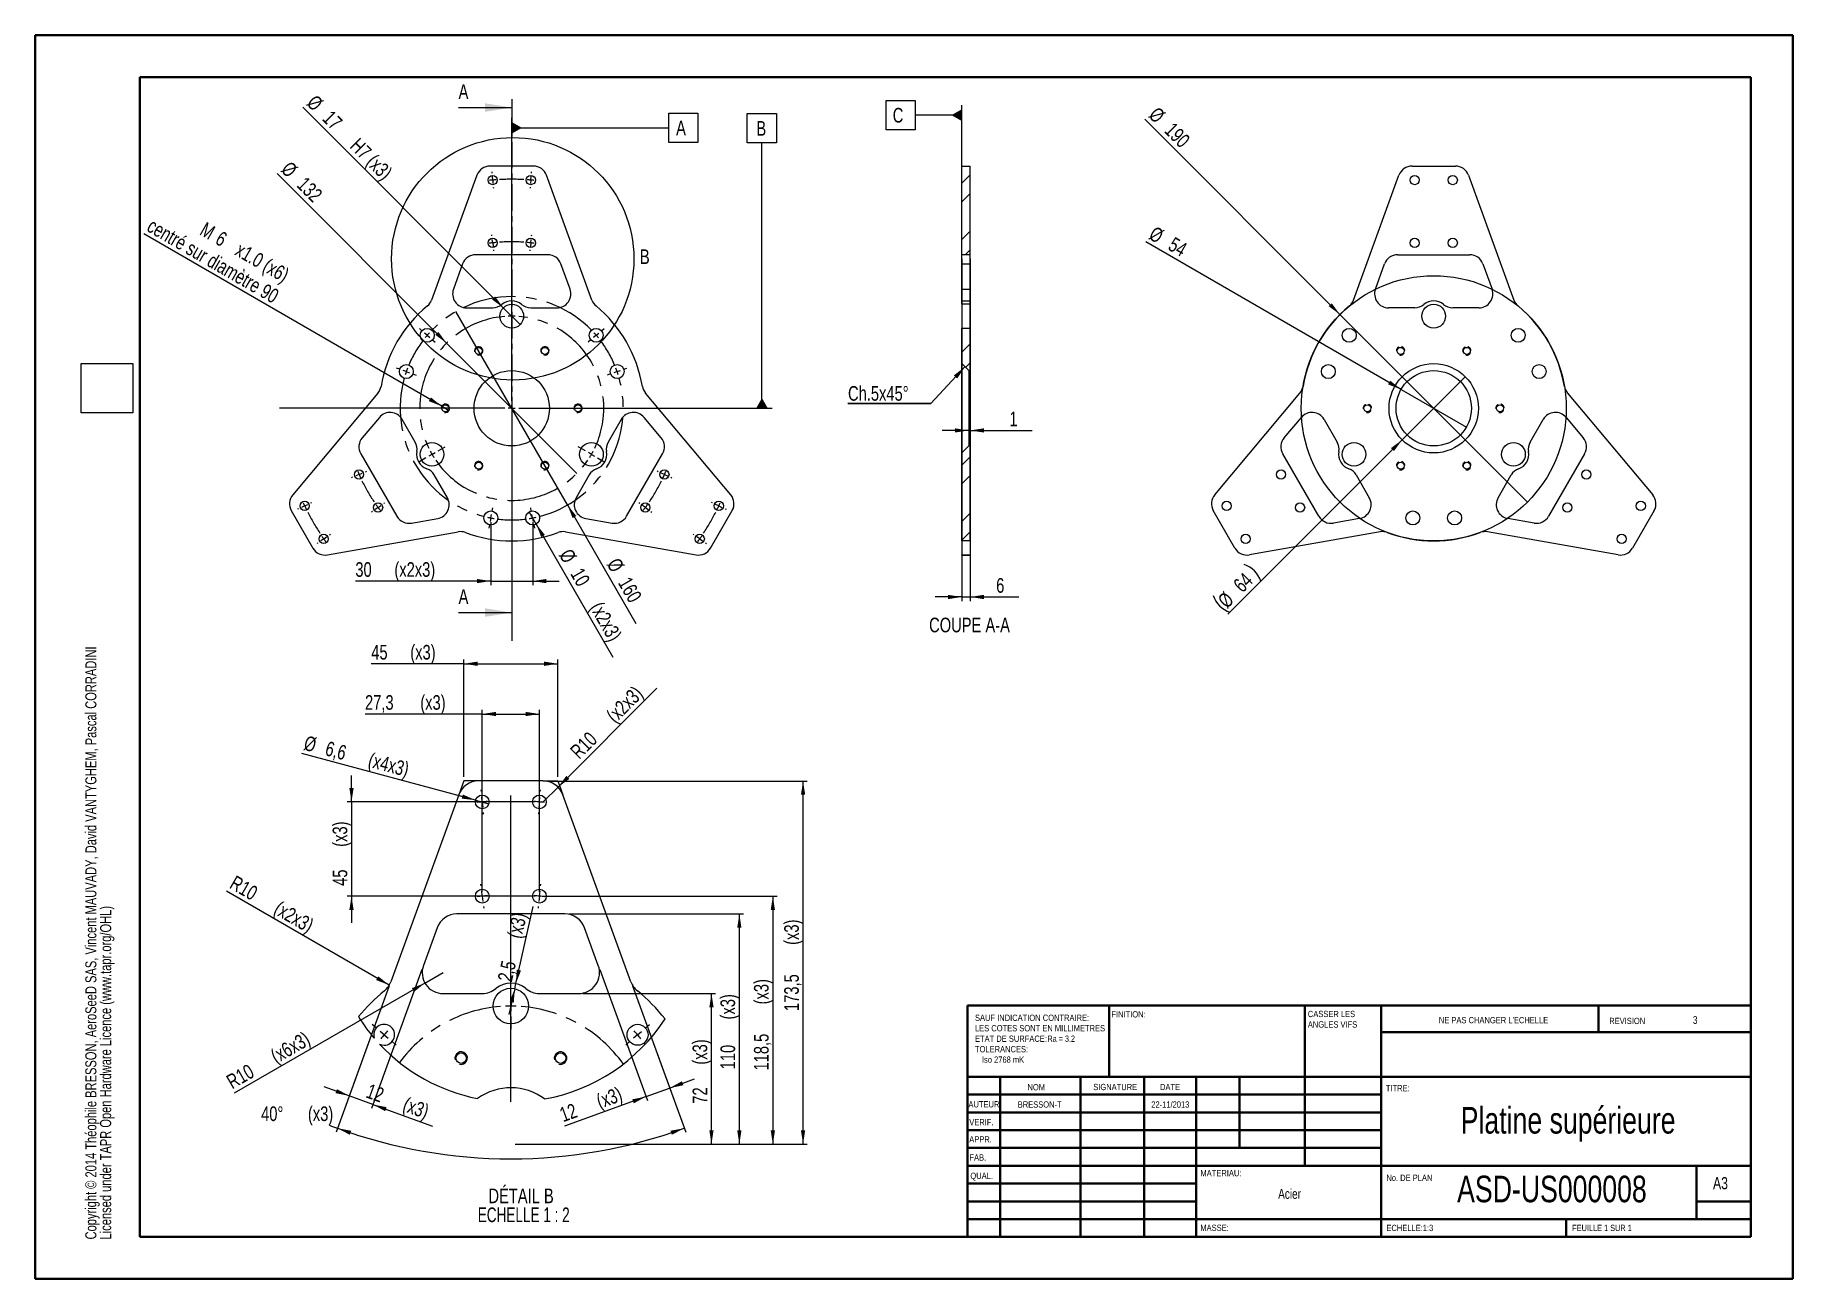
# Model space of a CAD drawing. Header units: millimetres. Extents: x 0 to 420, y 0 to 297.
import ezdxf

# ---------------------------------------------------------------- set-up
doc = ezdxf.new("R2010")
doc.units = ezdxf.units.MM
for name, pattern in [('CENTER', [10.16, 6.35, -1.27, 1.27, -1.27]), ('CENTERX2', [20.32, 12.7, -2.54, 2.54, -2.54]), ('HIDDEN', [1.905, 1.27, -0.635])]:
    doc.linetypes.add(name, pattern=pattern)
doc.styles.add('SLDTEXTSTYLE0', font='TXT', dxfattribs={"width": 0.75})
doc.styles.add('SLDTEXTSTYLE1', font='TXT', dxfattribs={"width": 0.7})
doc.styles.add('SLDTEXTSTYLE2', font='TXT', dxfattribs={"width": 0.6875})
doc.styles.add('SLDTEXTSTYLE4', font='TXT', dxfattribs={"width": 0.692308})
doc.dimstyles.new('SLDDIMSTYLE0', dxfattribs={"dimtxt": 3.5, "dimasz": 3.302, "dimexe": 0, "dimexo": 0.0625, "dimgap": 0.875, "dimtad": 1, "dimlfac": 3, "dimrnd": 1e-09, "dimzin": 12, "dimdsep": 46, "dimtxsty": 'SLDTEXTSTYLE0', "dimblk1": 'NONE', "dimsah": 1, "dimcen": 0, "dimadec": 0, "dimazin": 3, "dimtfac": 1, "dimtmove": 0, "dimatfit": 3, "dimldrblk": 'NONE', "dimfxl": 1, "dimfrac": 2, "dimtolj": 1, "dimtzin": 12, "dimarcsym": 0})
doc.dimstyles.new('SLDDIMSTYLE1', dxfattribs={"dimtxt": 3.5, "dimasz": 3.302, "dimexe": 0, "dimexo": 0.0625, "dimgap": 0.875, "dimtad": 1, "dimlfac": 3, "dimrnd": 1e-09, "dimzin": 12, "dimdsep": 46, "dimtxsty": 'SLDTEXTSTYLE0', "dimblk1": 'NONE', "dimsah": 1, "dimcen": 0, "dimadec": 0, "dimazin": 3, "dimtfac": 1, "dimtmove": 0, "dimatfit": 3, "dimldrblk": 'NONE', "dimfxl": 1, "dimfrac": 2, "dimtolj": 1, "dimtzin": 12, "dimarcsym": 0})
doc.dimstyles.new('SLDDIMSTYLE10', dxfattribs={"dimtxt": 3.5, "dimasz": 3.302, "dimexe": 0, "dimexo": 0.0625, "dimgap": 0.875, "dimtad": 1, "dimlfac": 2, "dimrnd": 1e-09, "dimzin": 12, "dimdsep": 46, "dimtxsty": 'SLDTEXTSTYLE0', "dimsah": 1, "dimcen": 0.09, "dimadec": 0, "dimazin": 3, "dimtfac": 1, "dimtofl": 0, "dimtmove": 0, "dimatfit": 3, "dimfxl": 1, "dimfrac": 2, "dimtolj": 1, "dimtzin": 12, "dimarcsym": 0})
doc.dimstyles.new('SLDDIMSTYLE11', dxfattribs={"dimtxt": 3.5, "dimasz": 3.302, "dimexe": 0, "dimexo": 0.0625, "dimgap": 0.875, "dimtad": 0, "dimtih": 1, "dimtoh": 1, "dimdec": 4, "dimlfac": 2, "dimzin": 12, "dimdsep": 46, "dimtxsty": 'SLDTEXTSTYLE0', "dimsah": 1, "dimcen": 0.09, "dimazin": 3, "dimtfac": 1, "dimtofl": 0, "dimtmove": 0, "dimatfit": 3, "dimfxl": 1, "dimfrac": 2, "dimtolj": 1, "dimtzin": 12, "dimarcsym": 0})
doc.dimstyles.new('SLDDIMSTYLE12', dxfattribs={"dimtxt": 3.5, "dimasz": 3.302, "dimexe": 0, "dimexo": 0.0625, "dimgap": 0.875, "dimtad": 1, "dimlfac": 2, "dimrnd": 1e-09, "dimzin": 12, "dimdsep": 46, "dimtxsty": 'SLDTEXTSTYLE0', "dimsah": 1, "dimcen": 0.09, "dimadec": 0, "dimazin": 3, "dimtfac": 1, "dimtmove": 0, "dimatfit": 0, "dimfxl": 1, "dimfrac": 2, "dimtolj": 1, "dimtzin": 12, "dimarcsym": 0})
doc.dimstyles.new('SLDDIMSTYLE13', dxfattribs={"dimtxt": 3.5, "dimasz": 3.302, "dimexe": 0, "dimexo": 0.0625, "dimgap": 0.875, "dimtad": 1, "dimlfac": 2, "dimrnd": 1e-09, "dimzin": 12, "dimdsep": 46, "dimtxsty": 'SLDTEXTSTYLE0', "dimsah": 1, "dimcen": 0, "dimadec": 0, "dimazin": 3, "dimtfac": 1, "dimtofl": 0, "dimtmove": 0, "dimatfit": 3, "dimfxl": 1, "dimfrac": 2, "dimtolj": 1, "dimtzin": 12, "dimarcsym": 0})
doc.dimstyles.new('SLDDIMSTYLE14', dxfattribs={"dimtxt": 3.5, "dimasz": 3.302, "dimexe": 0, "dimexo": 0.0625, "dimgap": 0.875, "dimtad": 1, "dimlfac": 2, "dimrnd": 1e-09, "dimzin": 12, "dimdsep": 46, "dimtxsty": 'SLDTEXTSTYLE0', "dimsah": 1, "dimcen": 0, "dimadec": 0, "dimazin": 3, "dimtfac": 1, "dimtofl": 0, "dimtmove": 0, "dimatfit": 3, "dimfxl": 1, "dimfrac": 2, "dimtolj": 1, "dimtzin": 12, "dimarcsym": 0})
doc.dimstyles.new('SLDDIMSTYLE15', dxfattribs={"dimtxt": 3.5, "dimasz": 3.302, "dimexe": 0, "dimexo": 0.0625, "dimgap": 0.875, "dimtad": 1, "dimlfac": 2, "dimrnd": 1e-09, "dimzin": 12, "dimdsep": 46, "dimtxsty": 'SLDTEXTSTYLE0', "dimblk1": 'NONE', "dimsah": 1, "dimcen": 0, "dimadec": 0, "dimazin": 3, "dimtfac": 1, "dimtmove": 0, "dimatfit": 3, "dimldrblk": 'NONE', "dimfxl": 1, "dimfrac": 2, "dimtolj": 1, "dimtzin": 12, "dimarcsym": 0})
doc.dimstyles.new('SLDDIMSTYLE16', dxfattribs={"dimtxt": 3.5, "dimasz": 3.302, "dimexe": 0, "dimexo": 0.0625, "dimgap": 0.875, "dimtad": 1, "dimlfac": 2, "dimrnd": 1e-09, "dimzin": 12, "dimdsep": 46, "dimtxsty": 'SLDTEXTSTYLE0', "dimsah": 1, "dimcen": 0, "dimadec": 0, "dimazin": 3, "dimtfac": 1, "dimtofl": 0, "dimtmove": 1, "dimatfit": 3, "dimfxl": 1, "dimfrac": 2, "dimtolj": 1, "dimtzin": 12, "dimarcsym": 0})
doc.dimstyles.new('SLDDIMSTYLE2', dxfattribs={"dimtxt": 3.5, "dimasz": 3.302, "dimexe": 0, "dimexo": 0.0625, "dimgap": 0.875, "dimtad": 0, "dimtih": 1, "dimtoh": 1, "dimlfac": 3, "dimrnd": 1e-09, "dimzin": 12, "dimdsep": 46, "dimtxsty": 'SLDTEXTSTYLE0', "dimsah": 1, "dimcen": 0.09, "dimadec": 0, "dimazin": 3, "dimtfac": 1, "dimtmove": 0, "dimatfit": 0, "dimfxl": 1, "dimfrac": 2, "dimtolj": 1, "dimtzin": 12, "dimarcsym": 0})
doc.dimstyles.new('SLDDIMSTYLE3', dxfattribs={"dimtxt": 3.5, "dimasz": 3.302, "dimexe": 0, "dimexo": 0.0625, "dimgap": 0.875, "dimtad": 1, "dimlfac": 3, "dimrnd": 1e-09, "dimzin": 12, "dimdsep": 46, "dimtxsty": 'SLDTEXTSTYLE0', "dimblk1": 'NONE', "dimsah": 1, "dimcen": 0, "dimadec": 0, "dimazin": 3, "dimtfac": 1, "dimtmove": 0, "dimatfit": 3, "dimldrblk": 'NONE', "dimfxl": 1, "dimfrac": 2, "dimtolj": 1, "dimtzin": 12, "dimarcsym": 0})
doc.dimstyles.new('SLDDIMSTYLE4', dxfattribs={"dimtxt": 3.5, "dimasz": 3.302, "dimexe": 0, "dimexo": 0.0625, "dimgap": 0.875, "dimtad": 1, "dimlfac": 3, "dimrnd": 1e-09, "dimzin": 12, "dimdsep": 46, "dimtxsty": 'SLDTEXTSTYLE0', "dimblk1": 'NONE', "dimsah": 1, "dimcen": 0, "dimadec": 0, "dimazin": 3, "dimtfac": 1, "dimtmove": 0, "dimatfit": 3, "dimldrblk": 'NONE', "dimfxl": 1, "dimfrac": 2, "dimtolj": 1, "dimtzin": 12, "dimarcsym": 0})
doc.dimstyles.new('SLDDIMSTYLE6', dxfattribs={"dimtxt": 3.5, "dimasz": 3.302, "dimexe": 0, "dimexo": 0.0625, "dimgap": 0.875, "dimtad": 1, "dimlfac": 3, "dimrnd": 1e-09, "dimzin": 12, "dimdsep": 46, "dimtxsty": 'SLDTEXTSTYLE0', "dimsah": 1, "dimcen": 0.09, "dimadec": 0, "dimazin": 3, "dimtfac": 1, "dimtmove": 0, "dimatfit": 0, "dimfxl": 1, "dimfrac": 2, "dimtolj": 1, "dimtzin": 12, "dimarcsym": 0})
doc.dimstyles.new('SLDDIMSTYLE7', dxfattribs={"dimtxt": 0, "dimasz": 3.302, "dimexe": 0, "dimexo": 0.0625, "dimgap": 0, "dimtad": 0, "dimtih": 1, "dimtoh": 1, "dimdec": 0, "dimrnd": 1e-09, "dimzin": 0, "dimdsep": 46, "dimtxsty": 'Standard', "dimsah": 1, "dimcen": 0.09, "dimadec": 0, "dimazin": 0, "dimtfac": 3.302, "dimtdec": 0, "dimtofl": 0, "dimtmove": 0, "dimatfit": 3, "dimfxl": 1, "dimfrac": 2, "dimtolj": 1, "dimtzin": 0, "dimarcsym": 0})
doc.dimstyles.new('SLDDIMSTYLE8', dxfattribs={"dimtxt": 3.5, "dimasz": 3.302, "dimexe": 0, "dimexo": 0.0625, "dimgap": 0.875, "dimtad": 1, "dimlfac": 3, "dimrnd": 1e-09, "dimzin": 12, "dimdsep": 46, "dimtxsty": 'SLDTEXTSTYLE0', "dimblk1": 'NONE', "dimsah": 1, "dimcen": 0, "dimadec": 0, "dimazin": 3, "dimtfac": 1, "dimtmove": 0, "dimatfit": 3, "dimldrblk": 'NONE', "dimfxl": 1, "dimfrac": 2, "dimtolj": 1, "dimtzin": 12, "dimarcsym": 0})
doc.dimstyles.new('SLDDIMSTYLE9', dxfattribs={"dimtxt": 3.5, "dimasz": 3.302, "dimexe": 0, "dimexo": 0.0625, "dimgap": 0.875, "dimtad": 0, "dimtih": 1, "dimtoh": 1, "dimlfac": 2, "dimrnd": 1e-09, "dimzin": 12, "dimdsep": 46, "dimtxsty": 'SLDTEXTSTYLE0', "dimsah": 1, "dimcen": 0.09, "dimadec": 0, "dimazin": 3, "dimtfac": 1, "dimtofl": 0, "dimtmove": 0, "dimatfit": 3, "dimfxl": 1, "dimfrac": 2, "dimtolj": 1, "dimtzin": 12, "dimarcsym": 0})
picture_1 = doc.add_image_def('image1.bmp', size_in_pixel=(400, 420))

msp = doc.modelspace()

# ---------------------------------------------------------------- texts
at = {"color": 7, "linetype": 'Continuous', "char_height": 3.5, "attachment_point": 1, "style": 'SLDTEXTSTYLE0'}
for insert in [(101.255724, 285.486736), (101.255724, 164.884163)]:
    msp.add_mtext('A', dxfattribs=dict(at, insert=insert))
at = {"color": 7, "linetype": 'Continuous', "lineweight": 0}
for s, insert, char_height, attachment_point, style in [('B', (144.580178, 246.061423), 3.5, 1, 'SLDTEXTSTYLE0'), ('COUPE A-A', (223.347938, 158.105566), 3.5, 2, 'SLDTEXTSTYLE0'), ('FINITION:', (257.250136, 64.134052), 1.5, 1, 'SLDTEXTSTYLE0'), ('3', (396.742069, 62.990095), 1.905, 2, 'SLDTEXTSTYLE0'), ("NE PAS CHANGER L'ECHELLE", (335.493484, 62.747774), 1.5, 1, 'SLDTEXTSTYLE0'), ('REVISION', (376.206425, 62.549689), 1.5, 1, 'SLDTEXTSTYLE0'), ('NOM', (237.201083, 46.716263), 1.5, 1, 'SLDTEXTSTYLE0'), ('SIGNATURE', (252.912431, 46.776537), 1.5, 1, 'SLDTEXTSTYLE0'), ('DATE', (268.86773, 46.776537), 1.5, 1, 'SLDTEXTSTYLE0'), ('TITRE:', (322.835031, 46.493115), 1.5, 1, 'SLDTEXTSTYLE0'), ('AUTEUR', (223.090993, 42.644495), 1.5, 1, 'SLDTEXTSTYLE0'), ('BRESSON-T', (240.113526, 42.598146), 1.4986, 2, 'SLDTEXTSTYLE0'), ('22-11/2013', (271.326792, 42.598146), 1.4986, 2, 'SLDTEXTSTYLE0'), ('VERIF.', (223.289312, 38.369188), 1.5, 1, 'SLDTEXTSTYLE0'), ('Platine supérieure', (366.377564, 41.24968), 6.35, 2, 'SLDTEXTSTYLE0'), ('APPR.', (223.280566, 34.279076), 1.5, 1, 'SLDTEXTSTYLE0'), ('FAB.', (223.33403, 29.948485), 1.5, 1, 'SLDTEXTSTYLE0'), ('QUAL.', (223.547886, 25.56443), 1.5, 1, 'SLDTEXTSTYLE0'), ('MATERIAU:', (278.524706, 26.200837), 1.5, 1, 'SLDTEXTSTYLE0'), ('Acier', (299.817781, 21.700346), 2.38125, 2, 'SLDTEXTSTYLE0'), ('No. DE PLAN', (322.95281, 25.083418), 1.5, 1, 'SLDTEXTSTYLE0'), ('ASD-US000008', (362.513017, 24.846519), 6.35, 2, 'SLDTEXTSTYLE0'), ('A3', (400.999828, 24.515225), 2.9104167, 1, 'SLDTEXTSTYLE0'), ('MASSE:', (278.496655, 13.164092), 1.4986, 1, 'SLDTEXTSTYLE0'), ('ECHELLE:1:3', (322.95281, 13.114868), 1.5, 1, 'SLDTEXTSTYLE0'), ('FEUILLE 1 SUR 1', (367.357138, 13.114868), 1.5, 1, 'SLDTEXTSTYLE1')]:
    msp.add_mtext(s, dxfattribs=dict(at, insert=insert, char_height=char_height, attachment_point=attachment_point, style=style))

# ---------------------------------------------------------------- blocks, each defined once
blk = doc.blocks.new('SW_NOTE_0')
at = {"color": 0, "linetype": 'Continuous', "lineweight": 0, "char_height": 2.6458, "attachment_point": 1, "rotation": 90, "style": 'SLDTEXTSTYLE0'}
for s, insert in [('Copyright © 2014 Théophile BRESSON, AeroSeeD SAS, Vincent MAUVADY, David VANTYGHEM, Pascal CORRADINI', (-3.41, 0)), ('Licensed under TAPR Open Hardware Licence (www.tapr.org/OHL)', (0.12, 0))]:
    blk.add_mtext(s, dxfattribs=dict(at, insert=insert))
blk = doc.blocks.new('SW_NOTE_1')
at = {"color": 0, "linetype": 'Continuous', "lineweight": 0, "char_height": 1.5, "attachment_point": 1, "style": 'SLDTEXTSTYLE0'}
for s, insert in [('CASSER LES', (0, 1.93)), ('ANGLES VIFS', (0, -0.57))]:
    blk.add_mtext(s, dxfattribs=dict(at, insert=insert))
blk = doc.blocks.new('SW_NOTE_2')
at = {"color": 0, "linetype": 'Continuous', "lineweight": 0, "char_height": 1.5, "attachment_point": 1}
for s, insert, style in [('SAUF INDICATION CONTRAIRE:', (0, 1.93), 'SLDTEXTSTYLE0'), ('LES COTES SONT EN MILLIMETRES', (0, -0.57), 'SLDTEXTSTYLE0'), ('ETAT DE SURFACE:', (0, -3.07), 'SLDTEXTSTYLE0'), ('Ra = 3.2', (17.33, -3.07), 'SLDTEXTSTYLE2'), ('TOLERANCES:', (0, -5.57), 'SLDTEXTSTYLE0'), ('Iso 2768 mK', (1.66, -8.07), 'SLDTEXTSTYLE0')]:
    blk.add_mtext(s, dxfattribs=dict(at, insert=insert, style=style))
blk = doc.blocks.new('*D5')
at = {"color": 7, "linetype": 'Continuous', "lineweight": 0}
for q in [(100.62, 231.2), (143.63, 156.72)]:
    blk.add_line((127.29, 185.02), q, dxfattribs=at)
blk.add_solid([(127.29, 185.02), (128.5, 181.9), (129.38, 182.41)], dxfattribs=at)
at = {"color": 7, "linetype": 'Continuous', "lineweight": 0, "char_height": 3.5, "attachment_point": 1, "rotation": 300, "style": 'SLDTEXTSTYLE0'}
for s, insert in [('%%c', (139.59, 172.72, -0.97)), ('160', (142.28, 168.18, -0.97))]:
    blk.add_mtext(s, dxfattribs=dict(at, insert=insert))
blk = doc.blocks.new('_NONE')
blk = doc.blocks.new('*D6')
at = {"color": 7, "linetype": 'Continuous', "lineweight": 0}
for q in [(118.12, 183.36), (138.14, 148.68)]:
    blk.add_line((119.79, 180.47), q, dxfattribs=at)
blk.add_solid([(119.79, 180.47), (121, 177.36), (121.88, 177.87)], dxfattribs=at)
at = {"color": 7, "linetype": 'Continuous', "lineweight": 0, "char_height": 3.5, "attachment_point": 1, "rotation": 300, "style": 'SLDTEXTSTYLE0'}
for s, insert in [('%%c', (128.19, 174.9, -0.97)), ('10', (130.88, 170.36, -0.97)), ('(x2x3)', (135.54, 162.28, -0.97))]:
    blk.add_mtext(s, dxfattribs=dict(at, insert=insert))
blk = doc.blocks.new('*D7')
at = {"color": 7, "linetype": 'Continuous', "lineweight": 0}
for p, q in [((108.96, 180.92), (108.96, 165.85)), ((118.96, 180.92), (118.96, 165.85)), ((108.96, 166.85), (76.59, 166.85)), ((108.96, 166.85), (118.96, 166.85)), ((118.96, 166.85), (125.31, 166.85))]:
    blk.add_line(p, q, dxfattribs=at)
for points in [[(108.96, 166.85), (105.65, 167.35), (105.65, 166.34)], [(118.96, 166.85), (122.26, 166.34), (122.26, 167.35)]]:
    blk.add_solid(points, dxfattribs=at)
at = {"color": 7, "linetype": 'Continuous', "lineweight": 0, "char_height": 3.5, "attachment_point": 1, "style": 'SLDTEXTSTYLE0'}
for s, insert in [('30', (76.59, 171.36, -0.97)), ('(x2x3)', (85.92, 171.36, -0.97))]:
    blk.add_mtext(s, dxfattribs=dict(at, insert=insert))
blk = doc.blocks.new('*D8')
at = {"color": 7, "linetype": 'Continuous', "lineweight": 0}
for q in [(57.9, 264.17), (129.51, 192.55)]:
    blk.add_line((98.4, 223.67), q, dxfattribs=at)
blk.add_solid([(98.4, 223.67), (96.42, 226.36), (95.71, 225.64)], dxfattribs=at)
at = {"color": 7, "linetype": 'Continuous', "lineweight": 0, "char_height": 3.5, "attachment_point": 1, "rotation": 315, "style": 'SLDTEXTSTYLE0'}
for s, insert in [('%%c', (61.08, 267.36, -0.97)), ('132', (64.85, 263.66, -0.97))]:
    blk.add_mtext(s, dxfattribs=dict(at, insert=insert))
blk = doc.blocks.new('*D9')
at = {"color": 7, "linetype": 'Continuous', "lineweight": 0}
for q in [(64.02, 280.04), (115.96, 228.11)]:
    blk.add_line((111.95, 232.11), q, dxfattribs=at)
blk.add_solid([(111.95, 232.11), (109.98, 234.81), (109.26, 234.09)], dxfattribs=at)
at = {"color": 7, "linetype": 'Continuous', "lineweight": 0, "char_height": 3.5, "attachment_point": 1, "rotation": 315, "style": 'SLDTEXTSTYLE0'}
for s, insert in [('%%c', (67.21, 283.23, -0.97)), ('17', (70.98, 279.54, -0.97)), ('H7 (x3)', (77.57, 272.94, -0.97))]:
    blk.add_mtext(s, dxfattribs=dict(at, insert=insert))
blk = doc.blocks.new('*D10')
at = {"color": 7, "linetype": 'Continuous', "lineweight": 0}
for q in [(26.01, 249.74), (98.99, 207.61)]:
    blk.add_line((97.26, 208.61), q, dxfattribs=at)
blk.add_solid([(97.26, 208.61), (94.65, 210.7), (94.14, 209.82)], dxfattribs=at)
at = {"color": 7, "linetype": 'Continuous', "lineweight": 0, "char_height": 3.5, "attachment_point": 1, "rotation": 330, "style": 'SLDTEXTSTYLE0'}
for s, insert in [('centré sur diamètre 90', (28.25, 253.63, -0.97)), ('M', (40.9, 252.74, -0.97)), ('6', (44.61, 250.6, -0.97)), ('x1.0 (x6)', (49.31, 247.89, -0.97))]:
    blk.add_mtext(s, dxfattribs=dict(at, insert=insert))
blk = doc.blocks.new('SW_CENTERMARKSYMBOL_0')
at = {"color": 0, "linetype": 'Continuous', "lineweight": 0}
for p, q in [((-54.16, 79.47), (-54.18, 79.74)), ((-54.02, 77.81), (-54.09, 78.64)), ((-54.02, 77.81), (-53.95, 76.98)), ((-53.88, 76.15), (-53.86, 75.88)), ((-49.47, 24.98), (-49.47, 78.83)), ((-45.06, 76.15), (-45.08, 75.88)), ((-44.92, 77.81), (-44.99, 76.98)), ((-44.92, 77.81), (-44.85, 78.64)), ((-44.78, 79.47), (-44.76, 79.74)), ((-54.21, 64.47), (-54.24, 64.73)), ((-54.02, 62.81), (-54.12, 63.64)), ((-44.92, 62.81), (-44.83, 63.64)), ((-44.73, 64.47), (-44.7, 64.73)), ((-54.02, 62.81), (-53.93, 61.98)), ((-53.83, 61.15), (-53.8, 60.89)), ((-45.11, 61.15), (-45.14, 60.89)), ((-44.92, 62.81), (-45.02, 61.98)), ((-49.47, 46.98), (-49.47, 48.98)), ((-70.92, 41.83), (-71.55, 42.37)), ((-49.47, 45.31), (-49.47, 46.14)), ((-49.47, 45.31), (-49.47, 44.48)), ((-49.47, 43.64), (-49.47, 41.64)), ((-28.03, 41.83), (-27.4, 42.37)), ((-69.66, 40.74), (-70.29, 41.28)), ((-69.66, 40.74), (-69.03, 40.19)), ((-68.4, 39.65), (-67.77, 39.1)), ((-30.55, 39.65), (-31.18, 39.1)), ((-29.29, 40.74), (-29.92, 40.19)), ((-29.29, 40.74), (-28.66, 41.28)), ((-76.23, 32.62), (-77.02, 32.9)), ((-74.66, 32.08), (-75.44, 32.35)), ((-74.66, 32.08), (-73.87, 31.8)), ((-73.08, 31.53), (-72.3, 31.25)), ((-25.86, 31.53), (-26.65, 31.25)), ((-24.29, 32.08), (-25.08, 31.8)), ((-24.29, 32.08), (-23.5, 32.35)), ((-22.71, 32.62), (-21.93, 32.9)), ((-51.14, 23.31), (-104.99, 23.31)), ((-49.47, 23.31), (-50.31, 23.31)), ((-49.47, 23.31), (-49.47, 24.14)), ((-49.47, 23.31), (-49.47, 22.48)), ((-49.47, 23.31), (-48.64, 23.31)), ((-49.47, 21.64), (-49.47, -32.21)), ((-47.81, 23.31), (6.05, 23.31)), ((-68.53, 12.31), (-67.8, 12.73)), ((-67.08, 13.14), (-65.35, 14.14)), ((-31.86, 13.14), (-33.6, 14.14)), ((-30.42, 12.31), (-31.14, 12.73)), ((-69.97, 11.48), (-71.7, 10.48)), ((-68.53, 12.31), (-69.25, 11.89)), ((-30.42, 12.31), (-29.7, 11.89)), ((-28.98, 11.48), (-27.25, 10.48)), ((-87.49, 6.84), (-87.73, 6.73)), ((-85.96, 7.5), (-86.72, 7.17)), ((-85.96, 7.5), (-85.19, 7.83)), ((-84.43, 8.16), (-84.18, 8.27)), ((-14.52, 8.16), (-14.76, 8.27)), ((-12.99, 7.5), (-13.76, 7.83)), ((-12.99, 7.5), (-12.23, 7.17)), ((-11.46, 6.84), (-11.22, 6.73)), ((-98.95, 0), (-99.7, -0.36)), ((-98.95, 0), (-98.19, 0.36)), ((-97.44, 0.71), (-97.2, 0.82)), ((-81.41, -0.38), (-80.74, 0.12)), ((-80.07, 0.61), (-79.85, 0.77)), ((-18.88, 0.61), (-19.09, 0.77)), ((-17.54, -0.38), (-18.21, 0.12)), ((-1.51, 0.71), (-1.75, 0.82)), ((0, 0), (-0.75, 0.36)), ((0, 0), (0.75, -0.36)), ((-100.45, -0.71), (-100.7, -0.82)), ((-82.74, -1.37), (-82.96, -1.53)), ((-81.41, -0.38), (-82.08, -0.88)), ((-54.47, -2.88), (-54.63, -3.7)), ((-54.47, -2.88), (-54.32, -2.07)), ((-54.16, -1.25), (-54, -0.43)), ((-44.79, -1.25), (-44.94, -0.43)), ((-44.47, -2.88), (-44.63, -2.07)), ((-44.47, -2.88), (-44.32, -3.7)), ((-17.54, -0.38), (-16.87, -0.88)), ((-16.2, -1.37), (-15.99, -1.53)), ((1.51, -0.71), (1.75, -0.82)), ((-94.4, -7.88), (-95.08, -8.36)), ((-94.4, -7.88), (-93.71, -7.41)), ((-93.03, -6.93), (-92.81, -6.78)), ((-54.79, -4.52), (-54.94, -5.34)), ((-44.16, -4.52), (-44, -5.34)), ((-5.92, -6.93), (-6.14, -6.78)), ((-4.55, -7.88), (-5.23, -7.41)), ((-4.55, -7.88), (-3.87, -8.36)), ((-95.77, -8.83), (-95.98, -8.98)), ((-3.18, -8.83), (-2.96, -8.98))]:
    blk.add_line(p, q, dxfattribs=at)
for radius, start, end in [(54.69, 94.7723, 95.6454), (54.69, 93.8993, 94.7723), (54.69, 85.2277, 86.1007), (54.69, 84.3546, 85.2277), (39.76, 96.5709, 97.7718), (39.76, 95.3701, 96.5709), (39.76, 83.4291, 84.6299), (39.76, 82.2282, 83.4291), (22, 90, 92.1703), (22, 87.8297, 90), (26.67, 139.1931, 140.9836), (26.67, 137.4026, 139.1931), (26.67, 40.8069, 42.5974), (26.67, 39.0164, 40.8069), (26.67, 160.8069, 162.5974), (26.67, 159.0164, 160.8069), (26.67, 19.1931, 20.9836), (26.67, 17.4026, 19.1931), (22, 207.8297, 210), (22, 330, 332.1703), (22, 210, 212.1703), (22, 327.8297, 330), (39.76, 202.2282, 203.4291), (39.76, 203.4291, 204.6299), (39.76, 335.3701, 336.5709), (39.76, 336.5709, 337.7718), (54.69, 204.3546, 205.2277), (54.69, 205.2277, 206.1007), (39.76, 215.3701, 216.5709), (39.76, 323.4291, 324.6299), (54.69, 333.8993, 334.7723), (54.69, 334.7723, 335.6454), (39.76, 216.5709, 217.7718), (26.67, 257.4026, 259.1931), (26.67, 259.1931, 260.9836), (26.67, 279.0164, 280.8069), (26.67, 280.8069, 282.5974), (39.76, 322.2282, 323.4291), (54.69, 213.8993, 214.7723), (54.69, 214.7723, 215.6454), (54.69, 324.3546, 325.2277), (54.69, 325.2277, 326.1007)]:
    blk.add_arc((-49.47, 23.31), radius, start, end, dxfattribs=at)
at = {"color": 0, "linetype": 'CENTERX2', "lineweight": 0}
for radius, start, end in [(54.69, 86.9737, 93.0263), (39.76, 85.8307, 94.1693), (26.67, 44.3879, 135.6121), (22, 94.3406, 205.6594), (22, 334.3406, 85.6594), (26.67, 142.7741, 157.2259), (26.67, 22.7741, 37.2259), (26.67, 164.3879, 255.6121), (26.67, 284.3879, 15.6121), (22, 214.3406, 325.6594), (39.76, 205.8307, 214.1693), (39.76, 325.8307, 334.1693), (54.69, 206.9737, 213.0263), (26.67, 262.7741, 277.2259), (54.69, 326.9737, 333.0263)]:
    blk.add_arc((-49.47, 23.31), radius, start, end, dxfattribs=at)
blk = doc.blocks.new('SW_DATUMTAG_0')
at = {"color": 0, "linetype": 'Continuous', "lineweight": 0}
for p, q in [((-39.28, -8.68), (-39.28, 5.18)), ((-1.77, -0.72), (-1.77, 6.28)), ((-1.77, 6.28), (5.23, 6.28)), ((5.23, 6.28), (5.23, -0.72)), ((-39.28, 2.78), (-1.77, 2.78)), ((5.23, -0.72), (-1.77, -0.72))]:
    blk.add_line(p, q, dxfattribs=at)
blk.add_solid([(-39.28, 1.38), (-39.28, 4.18), (-36.83, 2.78)], dxfattribs=at)
at = {"color": 0, "linetype": 'Continuous', "lineweight": 0, "insert": (0, 4.51, -1), "char_height": 3.5, "attachment_point": 1, "style": 'SLDTEXTSTYLE0'}
blk.add_mtext('A', dxfattribs=at)
blk = doc.blocks.new('SW_DATUMTAG_1')
at = {"color": 0, "linetype": 'Continuous', "lineweight": 0}
for p, q in [((-2.16, -0.72), (-2.16, 6.28)), ((-2.16, 6.28), (4.84, 6.28)), ((4.84, 6.28), (4.84, -0.72)), ((4.84, -0.72), (-2.16, -0.72)), ((1.34, -64.08), (1.34, -0.72)), ((-2.94, -64.08), (3.74, -64.08))]:
    blk.add_line(p, q, dxfattribs=at)
blk.add_solid([(2.74, -64.08), (-0.06, -64.08), (1.34, -61.63)], dxfattribs=at)
at = {"color": 0, "linetype": 'Continuous', "lineweight": 0, "insert": (0, 4.51, -1), "char_height": 3.5, "attachment_point": 1, "style": 'SLDTEXTSTYLE0'}
blk.add_mtext('B', dxfattribs=at)
blk = doc.blocks.new('*D14')
at = {"color": 7, "linetype": 'Continuous', "lineweight": 0}
for p, q in [((221.49, 243.78), (221.49, 162.05)), ((223.49, 243.78), (223.49, 162.05)), ((221.49, 163.05), (215.14, 163.05)), ((221.49, 163.05), (223.49, 163.05)), ((223.49, 163.05), (235.14, 163.05))]:
    blk.add_line(p, q, dxfattribs=at)
for points in [[(221.49, 163.05), (218.19, 163.56), (218.19, 162.54)], [(223.49, 163.05), (226.79, 162.54), (226.79, 163.56)]]:
    blk.add_solid(points, dxfattribs=at)
at = {"color": 7, "linetype": 'Continuous', "lineweight": 0, "insert": (229.71, 167.56, 26.59), "char_height": 3.5, "attachment_point": 1, "style": 'SLDTEXTSTYLE0'}
blk.add_mtext('6', dxfattribs=at)
blk = doc.blocks.new('*D15')
at = {"color": 7, "linetype": 'Continuous', "lineweight": 0}
for p, q in [((223.16, 202.82), (216.81, 202.82)), ((223.16, 202.82), (223.49, 202.82)), ((223.49, 202.82), (238.32, 202.82))]:
    blk.add_line(p, q, dxfattribs=at)
for points in [[(223.16, 202.82), (219.85, 203.33), (219.85, 202.32)], [(223.49, 202.82), (226.79, 202.32), (226.79, 203.33)]]:
    blk.add_solid(points, dxfattribs=at)
at = {"color": 7, "linetype": 'Continuous', "lineweight": 0, "insert": (232.89, 207.34, 26.59), "char_height": 3.5, "attachment_point": 1, "style": 'SLDTEXTSTYLE0'}
blk.add_mtext('1', dxfattribs=at)
blk = doc.blocks.new('SW_NOTE_3')
at = {"color": 0, "linetype": 'Continuous', "lineweight": 0}
for p, q in [((-19.8, 0), (0, 0)), ((0, 0), (-19.8, 0)), ((-19.8, 0), (0, 0)), ((0, 0), (-19.8, 0)), ((-19.8, 0), (0, 0)), ((0, 0), (-19.8, 0))]:
    blk.add_line(p, q, dxfattribs=at)
at = {"color": 0, "linetype": 'Continuous', "lineweight": 0, "insert": (-19.79, 4.14), "char_height": 3.5, "attachment_point": 1, "style": 'SLDTEXTSTYLE0'}
blk.add_mtext('Ch.5x45°', dxfattribs=at)
blk = doc.blocks.new('SW_DATUMTAG_2')
at = {"color": 0, "linetype": 'Continuous', "lineweight": 0}
for p, q in [((-1.6, -0.72), (-1.6, 6.28)), ((-1.6, 6.28), (5.4, 6.28)), ((5.4, 6.28), (5.4, -0.72)), ((16.49, -9.39), (16.49, 5.18)), ((16.49, 2.78), (5.4, 2.78)), ((5.4, -0.72), (-1.6, -0.72))]:
    blk.add_line(p, q, dxfattribs=at)
blk.add_solid([(16.49, 1.38), (16.49, 4.18), (14.04, 2.78)], dxfattribs=at)
at = {"color": 0, "linetype": 'Continuous', "lineweight": 0, "insert": (0, 4.51, 26.56), "char_height": 3.5, "attachment_point": 1, "style": 'SLDTEXTSTYLE0'}
blk.add_mtext('C', dxfattribs=at)
blk = doc.blocks.new('*D18')
at = {"color": 7, "linetype": 'Continuous', "lineweight": 0}
for q in [(265.21, 277.16), (356.66, 185.72)]:
    blk.add_line((311.87, 230.5), q, dxfattribs=at)
blk.add_solid([(311.87, 230.5), (309.9, 233.19), (309.18, 232.48)], dxfattribs=at)
at = {"color": 7, "linetype": 'Continuous', "lineweight": 0, "char_height": 3.5, "attachment_point": 1, "rotation": 315, "style": 'SLDTEXTSTYLE0'}
for s, insert in [('%%c', (268.4, 280.35, 0.03)), ('190', (272.17, 276.66, 0.03))]:
    blk.add_mtext(s, dxfattribs=dict(at, insert=insert))
blk = doc.blocks.new('*D19')
at = {"color": 7, "linetype": 'Continuous', "lineweight": 0}
for q in [(265.44, 247.85), (342.06, 203.61)]:
    blk.add_line((326.47, 212.61), q, dxfattribs=at)
blk.add_solid([(326.47, 212.61), (323.86, 214.7), (323.36, 213.82)], dxfattribs=at)
at = {"color": 7, "linetype": 'Continuous', "lineweight": 0, "char_height": 3.5, "attachment_point": 1, "rotation": 330, "style": 'SLDTEXTSTYLE0'}
for s, insert in [('%%c', (267.69, 251.75, 1.03)), ('54', (272.29, 249.16, 1.03))]:
    blk.add_mtext(s, dxfattribs=dict(at, insert=insert))
blk = doc.blocks.new('*D20')
at = {"color": 7, "linetype": 'Continuous', "lineweight": 0}
for q in [(341.81, 215.65), (285.1, 158.94)]:
    blk.add_line((326.72, 200.57), q, dxfattribs=at)
for centre, start, end in [((287.01, 164.82), 18.4349, 71.5651), ((287.55, 165.36), 198.4349, 251.5651)]:
    blk.add_arc(centre, 6.27, start, end, dxfattribs=at)
blk.add_solid([(326.72, 200.57), (324.03, 198.59), (324.75, 197.87)], dxfattribs=at)
at = {"color": 7, "linetype": 'Continuous', "lineweight": 0, "char_height": 3.5, "attachment_point": 1, "rotation": 45, "style": 'SLDTEXTSTYLE0'}
for s, insert in [('64', (286.07, 166.37, 1.03)), ('%%c', (282.38, 162.6, 1.03))]:
    blk.add_mtext(s, dxfattribs=dict(at, insert=insert))
blk = doc.blocks.new('*D21')
at = {"color": 7, "linetype": 'Continuous', "lineweight": 0}
for p, q in [((102.5, 147.1), (80.39, 147.1)), ((102.5, 120.1), (102.5, 148.1)), ((102.5, 147.1), (125, 147.1)), ((125, 120.1), (125, 148.1))]:
    blk.add_line(p, q, dxfattribs=at)
for points in [[(102.5, 147.1), (105.8, 146.59), (105.8, 147.61)], [(125, 147.1), (121.7, 147.61), (121.7, 146.59)]]:
    blk.add_solid(points, dxfattribs=at)
at = {"color": 7, "linetype": 'Continuous', "lineweight": 0, "char_height": 3.5, "attachment_point": 1, "style": 'SLDTEXTSTYLE0'}
for s, insert in [('45', (80.39, 151.61, 0.05)), ('(x3)', (89.72, 151.61, 0.05))]:
    blk.add_mtext(s, dxfattribs=dict(at, insert=insert))
blk = doc.blocks.new('*D22')
at = {"color": 7, "linetype": 'Continuous', "lineweight": 0}
for p, q in [((130.94, 68.35), (162.68, 68.35)), ((161.68, 32.35), (161.68, 68.35)), ((114.75, 32.35), (162.68, 32.35))]:
    blk.add_line(p, q, dxfattribs=at)
for points in [[(161.68, 68.35), (161.18, 65.05), (162.19, 65.05)], [(161.68, 32.35), (162.19, 35.65), (161.18, 35.65)]]:
    blk.add_solid(points, dxfattribs=at)
at = {"color": 7, "linetype": 'Continuous', "lineweight": 0, "char_height": 3.5, "attachment_point": 1, "rotation": 90, "style": 'SLDTEXTSTYLE0'}
for s, insert in [('(x3)', (157.17, 51.36, -1.45)), ('72', (157.17, 42.03, -1.45))]:
    blk.add_mtext(s, dxfattribs=dict(at, insert=insert))
blk = doc.blocks.new('*D23')
at = {"color": 7, "linetype": 'Continuous', "lineweight": 0}
for p, q in [((127.67, 87.35), (169.35, 87.35)), ((168.35, 32.35), (168.35, 87.35)), ((114.75, 32.35), (169.35, 32.35))]:
    blk.add_line(p, q, dxfattribs=at)
for points in [[(168.35, 87.35), (167.84, 84.05), (168.85, 84.05)], [(168.35, 32.35), (168.85, 35.65), (167.84, 35.65)]]:
    blk.add_solid(points, dxfattribs=at)
at = {"color": 7, "linetype": 'Continuous', "lineweight": 0, "char_height": 3.5, "attachment_point": 1, "rotation": 90, "style": 'SLDTEXTSTYLE0'}
for s, insert in [('(x3)', (163.83, 62.15, -1.45)), ('110', (163.83, 50.24, -1.45))]:
    blk.add_mtext(s, dxfattribs=dict(at, insert=insert))
blk = doc.blocks.new('*D24')
at = {"color": 7, "linetype": 'Continuous', "lineweight": 0}
for p, q in [((122.5, 119.1), (184.57, 119.1)), ((183.57, 32.35), (183.57, 119.1)), ((114.75, 32.35), (184.57, 32.35))]:
    blk.add_line(p, q, dxfattribs=at)
for points in [[(183.57, 119.1), (183.06, 115.8), (184.08, 115.8)], [(183.57, 32.35), (184.08, 35.65), (183.06, 35.65)]]:
    blk.add_solid(points, dxfattribs=at)
at = {"color": 7, "linetype": 'Continuous', "lineweight": 0, "char_height": 3.5, "attachment_point": 1, "rotation": 90, "style": 'SLDTEXTSTYLE0'}
for s, insert in [('(x3)', (179.06, 79.97, -1.45)), ('173,5', (179.06, 64.17, -1.45))]:
    blk.add_mtext(s, dxfattribs=dict(at, insert=insert))
blk = doc.blocks.new('*D25')
at = {"color": 7, "linetype": 'Continuous', "lineweight": 0}
for p, q in [((84.7, 70.21), (71.98, 35.24)), ((142.8, 70.21), (155.52, 35.24))]:
    blk.add_line(p, q, dxfattribs=at)
for start, end in [(249.0542, 250), (250, 290)]:
    blk.add_arc((113.75, 150.01), 121.14, start, end, dxfattribs=at)
for points in [[(72.32, 36.18), (75.27, 34.61), (75.6, 35.57)], [(155.18, 36.18), (151.89, 35.57), (152.23, 34.61)]]:
    blk.add_solid(points, dxfattribs=at)
at = {"color": 7, "linetype": 'Continuous', "lineweight": 0, "char_height": 3.5, "attachment_point": 1, "style": 'SLDTEXTSTYLE0'}
for s, insert in [('40°', (54.07, 41.39, -1.45)), ('(x3)', (65.26, 41.39, -1.45))]:
    blk.add_mtext(s, dxfattribs=dict(at, insert=insert))
blk = doc.blocks.new('*D26')
at = {"color": 7, "linetype": 'Continuous', "lineweight": 0}
for p, q in [((92.51, 74.12), (80.43, 40.92)), ((84.7, 70.21), (74.79, 42.97)), ((75.13, 43.91), (69.16, 46.08)), ((80.77, 41.86), (75.13, 43.91)), ((80.77, 41.86), (95.06, 36.65))]:
    blk.add_line(p, q, dxfattribs=at)
for points in [[(75.13, 43.91), (72.2, 45.51), (71.85, 44.56)], [(80.77, 41.86), (83.7, 40.25), (84.04, 41.2)]]:
    blk.add_solid(points, dxfattribs=at)
at = {"color": 7, "linetype": 'Continuous', "lineweight": 0, "char_height": 3.5, "attachment_point": 1, "rotation": 340, "style": 'SLDTEXTSTYLE0'}
for s, insert in [('12', (80.09, 46.9, -1.45)), ('(x3)', (88.85, 43.71, -1.45))]:
    blk.add_mtext(s, dxfattribs=dict(at, insert=insert))
blk = doc.blocks.new('*D27')
at = {"color": 7, "linetype": 'Continuous', "lineweight": 0}
for p, q in [((134.99, 74.12), (146.39, 42.79)), ((142.8, 70.21), (152.03, 44.84)), ((151.68, 45.78), (157.65, 47.96)), ((146.05, 43.73), (126.6, 36.65)), ((146.05, 43.73), (151.68, 45.78))]:
    blk.add_line(p, q, dxfattribs=at)
for points in [[(151.68, 45.78), (154.96, 46.44), (154.61, 47.39)], [(146.05, 43.73), (142.77, 43.08), (143.12, 42.13)]]:
    blk.add_solid(points, dxfattribs=at)
at = {"color": 7, "linetype": 'Continuous', "lineweight": 0, "char_height": 3.5, "attachment_point": 1, "rotation": 20, "style": 'SLDTEXTSTYLE0'}
for s, insert in [('12', (125.05, 40.89, -1.45)), ('(x3)', (133.82, 44.08, -1.45))]:
    blk.add_mtext(s, dxfattribs=dict(at, insert=insert))
blk = doc.blocks.new('*D28')
at = {"color": 7, "linetype": 'Continuous', "lineweight": 0}
for q in [(97.55, 73.35), (47.67, 44.55)]:
    blk.add_line((93.22, 70.85), q, dxfattribs=at)
blk.add_solid([(93.22, 70.85), (90.11, 69.64), (90.62, 68.76)], dxfattribs=at)
at = {"color": 7, "linetype": 'Continuous', "lineweight": 0, "char_height": 3.5, "attachment_point": 1, "rotation": 30, "style": 'SLDTEXTSTYLE0'}
for s, insert in [('(x6x3)', (55.95, 54.54, -1.45)), ('R10', (45.42, 48.45, -1.45))]:
    blk.add_mtext(s, dxfattribs=dict(at, insert=insert))
blk = doc.blocks.new('*D29')
at = {"color": 7, "linetype": 'Continuous', "lineweight": 0}
for p, q in [((106.92, 135.1), (78.9, 135.1)), ((106.92, 92.6), (106.92, 136.1)), ((106.92, 135.1), (120.57, 135.1)), ((120.57, 92.6), (120.57, 136.1))]:
    blk.add_line(p, q, dxfattribs=at)
for points in [[(106.92, 135.1), (110.23, 134.59), (110.23, 135.61)], [(120.57, 135.1), (117.27, 135.61), (117.27, 134.59)]]:
    blk.add_solid(points, dxfattribs=at)
at = {"color": 7, "linetype": 'Continuous', "lineweight": 0, "char_height": 3.5, "attachment_point": 1, "style": 'SLDTEXTSTYLE0'}
for s, insert in [('27,3', (78.9, 139.61, -1.45)), ('(x3)', (92.11, 139.61, -1.45))]:
    blk.add_mtext(s, dxfattribs=dict(at, insert=insert))
blk = doc.blocks.new('*D30')
at = {"color": 7, "linetype": 'Continuous', "lineweight": 0}
for p, q in [((75.67, 114.1), (75.67, 120.45)), ((119.57, 114.1), (74.67, 114.1)), ((75.67, 114.1), (75.67, 91.6)), ((119.57, 91.6), (74.67, 91.6)), ((75.67, 91.6), (75.67, 85.25))]:
    blk.add_line(p, q, dxfattribs=at)
for points in [[(75.67, 114.1), (76.18, 117.4), (75.16, 117.4)], [(75.67, 91.6), (75.16, 88.3), (76.18, 88.3)]]:
    blk.add_solid(points, dxfattribs=at)
at = {"color": 7, "linetype": 'Continuous', "lineweight": 0, "char_height": 3.5, "attachment_point": 1, "rotation": 90, "style": 'SLDTEXTSTYLE0'}
for s, insert in [('(x3)', (71.16, 103.39, -1.45)), ('45', (71.16, 94.06, -1.45))]:
    blk.add_mtext(s, dxfattribs=dict(at, insert=insert))
blk = doc.blocks.new('*D31')
at = {"color": 7, "linetype": 'Continuous', "lineweight": 0}
for p, q in [((121.57, 91.6), (177.35, 91.6)), ((176.35, 91.6), (176.35, 32.35)), ((114.75, 32.35), (177.35, 32.35))]:
    blk.add_line(p, q, dxfattribs=at)
for points in [[(176.35, 91.6), (175.84, 88.3), (176.86, 88.3)], [(176.35, 32.35), (176.86, 35.65), (175.84, 35.65)]]:
    blk.add_solid(points, dxfattribs=at)
at = {"color": 7, "linetype": 'Continuous', "lineweight": 0, "char_height": 3.5, "attachment_point": 1, "rotation": 90, "style": 'SLDTEXTSTYLE0'}
for s, insert in [('(x3)', (171.84, 65.75, -1.45)), ('118,5', (171.84, 49.96, -1.45))]:
    blk.add_mtext(s, dxfattribs=dict(at, insert=insert))
blk = doc.blocks.new('*D32')
at = {"color": 7, "linetype": 'Continuous', "lineweight": 0}
for q in [(148.65, 141.26), (121.5, 114.1)]:
    blk.add_line((125.03, 117.64), q, dxfattribs=at)
blk.add_solid([(125.03, 117.64), (127.73, 119.61), (127.01, 120.33)], dxfattribs=at)
at = {"color": 7, "linetype": 'Continuous', "lineweight": 0, "char_height": 3.5, "attachment_point": 1, "rotation": 45, "style": 'SLDTEXTSTYLE0'}
for s, insert in [('(x2x3)', (136.23, 135.19, 0.05)), ('R10', (127.63, 126.59, 0.05))]:
    blk.add_mtext(s, dxfattribs=dict(at, insert=insert))
blk = doc.blocks.new('*D33')
at = {"color": 7, "linetype": 'Continuous', "lineweight": 0}
for q in [(63.78, 125.66), (108.52, 113.68)]:
    blk.add_line((105.33, 114.53), q, dxfattribs=at)
blk.add_solid([(105.33, 114.53), (102.27, 115.87), (102.01, 114.89)], dxfattribs=at)
at = {"color": 7, "linetype": 'Continuous', "lineweight": 0, "char_height": 3.5, "attachment_point": 1, "rotation": 345, "style": 'SLDTEXTSTYLE0'}
for s, insert in [('%%c', (64.94, 130.01, -1.45)), ('6,6', (70.05, 128.7, -1.45)), ('(x4x3)', (80.31, 125.95, -1.45))]:
    blk.add_mtext(s, dxfattribs=dict(at, insert=insert))
blk = doc.blocks.new('*D34')
at = {"color": 7, "linetype": 'Continuous', "lineweight": 0}
blk.add_line((84.68, 70.36), (45.78, 92.8), dxfattribs=at)
blk.add_solid([(84.68, 70.36), (82.07, 72.45), (81.56, 71.57)], dxfattribs=at)
at = {"color": 7, "linetype": 'Continuous', "lineweight": 0, "char_height": 3.5, "attachment_point": 1, "rotation": 330, "style": 'SLDTEXTSTYLE0'}
for s, insert in [('R10', (48.03, 96.7, -1.45)), ('(x2x3)', (58.57, 90.62, -1.45))]:
    blk.add_mtext(s, dxfattribs=dict(at, insert=insert))
blk = doc.blocks.new('*D35')
at = {"color": 7, "linetype": 'Continuous', "lineweight": 0}
for p, q in [((114.95, 70.72), (119.06, 89.11)), ((114.68, 69.5), (113.29, 63.3)), ((114.68, 69.5), (114.95, 70.72))]:
    blk.add_line(p, q, dxfattribs=at)
for points in [[(114.95, 70.72), (116.17, 73.83), (115.17, 74.05)], [(114.68, 69.5), (113.46, 66.39), (114.45, 66.17)]]:
    blk.add_solid(points, dxfattribs=at)
at = {"color": 7, "linetype": 'Continuous', "lineweight": 0, "char_height": 3.5, "attachment_point": 1, "rotation": 77.3914, "style": 'SLDTEXTSTYLE0'}
for s, insert in [('(x3)', (112.86, 82.04, -1.45)), ('2,5', (110.54, 71.68, -1.45))]:
    blk.add_mtext(s, dxfattribs=dict(at, insert=insert))
blk = doc.blocks.new('SW_NOTE_4')
at = {"color": 0, "linetype": 'Continuous', "lineweight": 0, "char_height": 3.5, "attachment_point": 2}
for s, insert, style in [('DÉTAIL B', (9.13, 4.51), 'SLDTEXTSTYLE0'), ('ECHELLE 1 : 2', (9.76, -0.01), 'SLDTEXTSTYLE4')]:
    blk.add_mtext(s, dxfattribs=dict(at, insert=insert, style=style))
blk = doc.blocks.new('SW_CENTERMARKSYMBOL_1')
at = {"color": 0, "linetype": 'Continuous', "lineweight": 0}
for p, q in [((-7.03, 74.12), (-7.07, 74.52)), ((-6.83, 71.63), (-6.93, 72.87)), ((-6.83, 71.63), (-6.72, 70.38)), ((0, 0), (0, 73.16)), ((6.83, 71.63), (6.72, 70.38)), ((6.83, 71.63), (6.93, 72.87)), ((7.03, 74.12), (7.07, 74.52)), ((-6.62, 69.14), (-6.58, 68.74)), ((6.62, 69.14), (6.58, 68.74)), ((-7.11, 51.61), (-7.16, 52.01)), ((7.11, 51.61), (7.16, 52.01)), ((-6.83, 49.13), (-6.97, 50.37)), ((-6.83, 49.13), (-6.68, 47.89)), ((-6.54, 46.65), (-6.49, 46.25)), ((6.54, 46.65), (6.49, 46.25)), ((6.83, 49.13), (6.68, 47.89)), ((6.83, 49.13), (6.97, 50.37)), ((0, 25.38), (0, 28.38)), ((0, 22.88), (0, 24.13)), ((0, 22.88), (0, 21.63)), ((-32.17, 17.65), (-33.12, 18.47)), ((-30.28, 16.02), (-31.22, 16.84)), ((0, 20.38), (0, 17.38)), ((30.28, 16.02), (31.22, 16.84)), ((32.17, 17.65), (33.12, 18.47)), ((-30.28, 16.02), (-29.33, 15.2)), ((-28.38, 14.39), (-27.44, 13.57)), ((28.38, 14.39), (27.44, 13.57)), ((30.28, 16.02), (29.33, 15.2))]:
    blk.add_line(p, q, dxfattribs=at)
at = {"color": 0, "linetype": 'CENTERX2', "lineweight": 0}
blk.add_line((32.09, 13.76), (31.85, 14.08), dxfattribs=at)
at = {"color": 0, "linetype": 'Continuous', "lineweight": 0}
for centre, radius, start, end in [((-0.01, -10.03), 81.94, 94.7717, 95.6458), ((0, -10.09), 82, 93.8992, 94.7726), ((0, -10.09), 82, 85.2274, 86.1008), ((0.01, -10.03), 81.94, 84.3542, 85.2283), ((0, -10.09), 59.61, 96.5705, 97.772), ((0, -10.14), 59.66, 95.3704, 96.5708), ((0, -10.14), 59.66, 83.4292, 84.6296), ((0, -10.09), 59.61, 82.228, 83.4295), ((0, -10.12), 33, 90, 92.1702), ((0, -10.12), 33, 87.8298, 90), ((0, -10.12), 40, 137.4026, 139.1931), ((0, -10.12), 40, 40.8069, 42.5974), ((0, -10.12), 40, 139.193, 140.9837), ((0, -10.12), 40, 39.0163, 40.807)]:
    blk.add_arc(centre, radius, start, end, dxfattribs=at)
at = {"color": 0, "linetype": 'CENTERX2', "lineweight": 0}
for radius, start, end in [(32.99, 94.3379, 143.7496), (33, 35.4568, 85.6607)]:
    blk.add_arc((0, -10.12), radius, start, end, dxfattribs=at)

# ---------------------------------------------------------------- dimensions: what is measured, and where the dimension line sits
at = {"color": 7, "linetype": 'Continuous', "lineweight": 0}
for p1, p2, text, dimstyle, picture, middle in [((115.959193, 228.10567), (111.952255, 232.112609), '<>H7 (x3)', 'SLDDIMSTYLE3', '*D9', (74.550375, 269.514508)), ((341.80688, 215.651612), (326.721936, 200.566667), '(<>)', 'SLDDIMSTYLE1', '*D20', (289.207219, 163.051951)), ((118.12239, 183.358792), (119.789057, 180.472041), '<> (x2x3)', 'SLDDIMSTYLE1', '*D6', (131.302335, 160.530486)), ((108.517711, 113.675564), (105.330156, 114.529667), '<> (x4x3)', 'SLDDIMSTYLE15', '*D33', (77.646273, 121.947554))]:
    dim = msp.add_diameter_dim_2p(p1=p1, p2=p2, text=text, dimstyle=dimstyle, dxfattribs=at)
    dim.commit()
    dim.dimension.update_dxf_attribs({"geometry": picture, "text_midpoint": middle, "dimtype": 163})
for p1, p2, dimstyle, picture, middle in [((356.656123, 185.717425), (311.872693, 230.500854), 'SLDDIMSTYLE8', '*D18', (270.793033, 271.580535)), ((129.512073, 192.55279), (98.399375, 223.665489), 'SLDDIMSTYLE0', '*D8', (63.471068, 258.593816)), ((342.058637, 203.60914), (326.470179, 212.60914), 'SLDDIMSTYLE8', '*D19', (271.149713, 244.548442)), ((100.62239, 231.20315), (127.289057, 185.015129), 'SLDDIMSTYLE0', '*D5', (139.694996, 163.527439))]:
    dim = msp.add_diameter_dim_2p(p1=p1, p2=p2, dimstyle=dimstyle, dxfattribs=at)
    dim.commit()
    dim.dimension.update_dxf_attribs({"geometry": picture, "text_midpoint": middle, "dimtype": 163})
dim = msp.add_diameter_dim_2p(p1=(98.988416, 207.60914), p2=(97.256365, 208.60914), text='M<>x1.0 (x6)\\Pcentré sur diamètre 90', dimstyle='SLDDIMSTYLE4', override={"dimpost": '<>'}, dxfattribs=at)
dim.commit()
dim.dimension.update_dxf_attribs({"geometry": '*D10', "text_midpoint": (47.764916, 237.183057), "dimtype": 163})
for base, p1, p2, picture, middle in [((223.488798, 163.051941), (221.488798, 244.775806), (223.488798, 244.775806), '*D14', (232.424909, 163.051941)), ((223.488798, 202.824778), (223.155464, 199.10914), (223.488798, 173.102582), '*D15', (235.602929, 202.824778))]:
    dim = msp.add_linear_dim(base=base, p1=p1, p2=p2, dimstyle='SLDDIMSTYLE6', dxfattribs=at)
    dim.commit()
    dim.dimension.update_dxf_attribs({"geometry": picture, "text_midpoint": middle, "dimtype": 160})
for base, p1, p2, text, dimstyle, picture, middle in [((118.955724, 169.624073), (108.955724, 181.915417), (118.955724, 181.915417), '<> (x2x3)', 'SLDDIMSTYLE2', '*D7', (87.793584, 169.624073)), ((124.998934, 149.880741), (102.498934, 119.102616), (124.998934, 119.102616), '<> (x3)', 'SLDDIMSTYLE9', '*D21', (89.182293, 149.880741)), ((120.573934, 137.880741), (106.923934, 91.602616), (120.573934, 91.602616), '<> (x3)', 'SLDDIMSTYLE9', '*D29', (89.630616, 137.880741))]:
    dim = msp.add_linear_dim(base=base, p1=p1, p2=p2, text=text, dimstyle=dimstyle, dxfattribs=at)
    dim.commit()
    dim.dimension.update_dxf_attribs({"geometry": picture, "text_midpoint": middle, "dimtype": 160})
for center, mpoint, text, dimstyle, picture, middle in [((121.497896, 114.102616), (125.03343, 117.638149), '<> (x2x3)', 'SLDDIMSTYLE14', '*D32', (139.831959, 132.436679)), ((80.345311, 72.85506), (84.675438, 70.35506), '<> (x2x3)', 'SLDDIMSTYLE16', '*D34', (56.593873, 86.567975)), ((97.553251, 73.352616), (93.223124, 70.852616), '<> (x6x3)', 'SLDDIMSTYLE13', '*D28', (58.524073, 50.819113))]:
    dim = msp.add_radius_dim(center=center, mpoint=mpoint, text=text, dimstyle=dimstyle, dxfattribs=at)
    dim.commit()
    dim.dimension.update_dxf_attribs({"geometry": picture, "text_midpoint": middle, "dimtype": 164})
for base, p1, p2, angle, dimstyle, picture, middle in [((75.671438, 91.602616), (120.573934, 114.102616), (120.573934, 91.602616), 90, 'SLDDIMSTYLE12', '*D30', (75.671438, 102.852616)), ((183.567036, 119.102616), (113.748934, 32.352616), (121.497896, 119.102616), 90, 'SLDDIMSTYLE10', '*D24', (183.567036, 76.194103)), ((114.949525, 70.719978), (114.676663, 69.500123), (114.949525, 70.719978), 77.39142831, 'SLDDIMSTYLE12', '*D35', (117.002562, 79.898289)), ((176.347131, 32.352616), (120.573934, 91.602616), (113.748934, 32.352616), 90, 'SLDDIMSTYLE10', '*D31', (176.347131, 61.977616)), ((168.346362, 87.352616), (113.748934, 32.352616), (126.668884, 87.352616), 90, 'SLDDIMSTYLE10', '*D23', (168.346362, 60.319103)), ((75.130052, 43.907231), (92.854788, 75.062716), (85.043774, 71.144959), 340, 'SLDDIMSTYLE12', '*D26', (86.804428, 39.658106)), ((151.684717, 45.784028), (134.64308, 75.062716), (142.454093, 71.144959), 20, 'SLDDIMSTYLE12', '*D27', (134.853884, 39.658106)), ((161.684618, 68.352616), (113.748934, 32.352616), (129.944616, 68.352616), 90, 'SLDDIMSTYLE10', '*D22', (161.684618, 50.819103))]:
    dim = msp.add_linear_dim(base=base, p1=p1, p2=p2, angle=angle, text='<> (x3)', dimstyle=dimstyle, dxfattribs=at)
    dim.commit()
    dim.dimension.update_dxf_attribs({"geometry": picture, "text_midpoint": middle, "dimtype": 160})
dim = msp.add_angular_dim_2l(base=(113.748934, 28.875148), line1=((142.454093, 71.144959), (126.196359, 115.812716)), line2=((101.301508, 115.812716), (85.043774, 71.144959)), text='<> (x3)', dimstyle='SLDDIMSTYLE11', dxfattribs=at)
dim.commit()
dim.dimension.update_dxf_attribs({"geometry": '*D25', "text_midpoint": (63.787456, 39.658106), "dimtype": 162})

# ---------------------------------------------------------------- hatches: boundary and pattern name
at = {"linetype": 'Continuous', "lineweight": 0}
h = msp.add_hatch(dxfattribs=at)
h.set_pattern_fill('ANSI32', style=0)
h.paths.add_polyline_path([(223.488798, 265.942473), (221.488798, 265.942473), (221.488798, 244.775806), (223.488798, 244.775806)], flags=0)
h = msp.add_hatch(dxfattribs=at)
h.set_pattern_fill('ANSI32', style=0)
h.paths.add_polyline_path([(223.488798, 233.775806), (221.488798, 233.775806), (221.488798, 232.942473), (223.488798, 232.942473)], flags=0)
h = msp.add_hatch(dxfattribs=at)
h.set_pattern_fill('ANSI32', style=0)
h.paths.add_polyline_path([(223.488798, 227.275806), (221.488798, 227.275806), (221.488798, 218.775806), (223.155464, 217.10914), (223.488798, 217.10914)], flags=0)
h = msp.add_hatch(dxfattribs=at)
h.set_pattern_fill('ANSI32', style=0)
h.paths.add_polyline_path([(221.488798, 176.442473), (223.488798, 176.442473), (223.488798, 199.10914), (223.155464, 199.10914), (221.488798, 197.442473)], flags=0)

# ---------------------------------------------------------------- linework, layer by layer
at = {"color": 7, "linetype": 'Continuous', "lineweight": 40}
for p, q in [((0.078844, 0.21478), (0.078844, 297.21478)), ((0.078844, 297.21478), (420.078844, 297.21478)), ((420.078844, 0.21478), (420.078844, 297.21478)), ((25.078844, 10.21478), (25.078844, 287.21478)), ((25.078844, 287.21478), (410.078844, 287.21478)), ((410.078844, 287.21478), (410.078844, 10.21478)), ((222.878844, 65.46478), (410.078844, 65.46478)), ((222.878844, 65.46478), (222.878844, 10.21478)), ((256.678844, 48.46478), (256.678844, 65.46478)), ((303.478844, 65.46478), (303.478844, 27.21478)), ((321.678844, 65.46478), (321.678844, 10.21478)), ((373.678844, 59.08978), (373.678844, 65.46478)), ((410.078844, 59.08978), (321.678844, 59.08978)), ((410.078844, 48.46478), (222.878844, 48.46478)), ((230.678844, 48.46478), (230.678844, 10.21478)), ((249.869796, 48.46478), (249.869796, 10.21478)), ((265.03808, 48.46478), (265.03808, 10.21478)), ((277.478844, 10.21478), (277.478844, 48.46478)), ((287.878844, 31.46478), (287.878844, 48.46478)), ((321.678844, 44.21478), (222.878844, 44.21478)), ((321.678844, 39.96478), (222.878844, 39.96478)), ((321.678844, 35.71478), (222.878844, 35.71478)), ((321.678844, 31.46478), (222.878844, 31.46478)), ((277.478844, 27.21478), (222.878844, 27.21478)), ((277.478844, 27.21478), (410.078844, 27.21478)), ((397.078844, 14.46478), (397.078844, 27.21478)), ((277.478844, 22.964708), (222.878844, 22.964708)), ((277.478844, 18.71478), (222.878844, 18.71478)), ((410.078844, 18.71478), (397.078844, 18.71478)), ((222.878844, 14.46478), (410.078844, 14.46478)), ((365.878844, 10.21478), (365.878844, 14.46478)), ((25.078844, 10.21478), (410.078844, 10.21478)), ((0.078844, 0.21478), (420.078844, 0.21478))]:
    msp.add_line(p, q, dxfattribs=at)
at = {"color": 7, "linetype": 'CENTER', "lineweight": 0}
msp.add_line((113.955724, 281.929665), (113.955724, 157.327093), dxfattribs=at)
at = {"color": 7, "linetype": 'Continuous', "lineweight": 0}
for p, q in [((101.255724, 279.929665), (113.955724, 279.929665)), ((101.255724, 159.327093), (113.955724, 159.327093))]:
    msp.add_line(p, q, dxfattribs=at)
at = {"color": 7, "linetype": 'Continuous', "lineweight": 15}
for p, q in [((119.121699, 265.942473), (108.789749, 265.942473)), ((221.488798, 244.775806), (221.488798, 265.942473)), ((221.488798, 265.942473), (223.488798, 265.942473)), ((223.488798, 244.775806), (223.488798, 265.942473)), ((329.098433, 265.942473), (339.430383, 265.942473)), ((105.65744, 263.749206), (94.818951, 233.970701)), ((133.092497, 233.970701), (122.254007, 263.749206)), ((315.127635, 233.970701), (325.966125, 263.749206)), ((342.562692, 263.749206), (353.401181, 233.970701)), ((122.569024, 244.775806), (105.342424, 244.775806)), ((223.488798, 244.775806), (221.488798, 244.775806)), ((221.488798, 242.582539), (221.488798, 244.775806)), ((223.488798, 242.582539), (223.488798, 244.775806)), ((325.651108, 244.775806), (342.877708, 244.775806)), ((102.210114, 242.582539), (100.026293, 236.582539)), ((127.885154, 236.582539), (125.701333, 242.582539)), ((221.488798, 242.582539), (223.488798, 242.582539)), ((221.488798, 236.582539), (221.488798, 242.582539)), ((223.488798, 236.582539), (223.488798, 242.582539)), ((320.334978, 236.582539), (322.518799, 242.582539)), ((346.010017, 242.582539), (348.193839, 236.582539)), ((221.488798, 236.582539), (223.488798, 236.582539)), ((221.488798, 233.775806), (221.488798, 236.582539)), ((223.488798, 233.775806), (223.488798, 236.582539)), ((103.158602, 232.109139), (109.4219, 232.109139)), ((118.489547, 232.109139), (124.752846, 232.109139)), ((221.488798, 233.775806), (223.488798, 233.775806)), ((221.488798, 232.942474), (221.488798, 233.775806)), ((223.488798, 232.942474), (221.488798, 232.942474)), ((221.488798, 232.942474), (221.488798, 227.275807)), ((223.488798, 232.942474), (223.488798, 233.775806)), ((223.488798, 227.275807), (223.488798, 232.942474)), ((329.730585, 232.109139), (323.467286, 232.109139)), ((345.06153, 232.109139), (338.798232, 232.109139)), ((221.488798, 227.275807), (223.488798, 227.275807)), ((221.488798, 218.775807), (221.488798, 227.275807)), ((223.488798, 217.10914), (223.488798, 227.275807)), ((221.488798, 197.442472), (221.488798, 218.775807)), ((221.488798, 218.775807), (223.155464, 217.10914)), ((223.155464, 217.10914), (223.155464, 199.109139)), ((223.155464, 217.10914), (223.488798, 217.10914)), ((223.488798, 199.109139), (223.488798, 217.10914)), ((81.990567, 211.75129), (61.620869, 187.475631)), ((166.290579, 187.475631), (145.92088, 211.75129)), ((281.929553, 187.475631), (302.299252, 211.75129)), ((366.229565, 211.75129), (386.599263, 187.475631)), ((82.332321, 205.93568), (78.228079, 201.044435)), ((149.683369, 201.044435), (145.579127, 205.93568)), ((298.536763, 201.044435), (302.641005, 205.93568)), ((365.887811, 205.93568), (369.992053, 201.044435)), ((90.904201, 200.035546), (87.772553, 205.459721)), ((140.138894, 205.459721), (137.007246, 200.035546)), ((308.081238, 205.459721), (311.212885, 200.035546)), ((357.315931, 200.035546), (360.447579, 205.459721)), ((223.155464, 199.109139), (221.488798, 197.442472)), ((221.488798, 176.442473), (221.488798, 197.442472)), ((223.488798, 199.109139), (223.155464, 199.109139)), ((223.488798, 176.442473), (223.488798, 199.109139)), ((77.894809, 197.235143), (86.50811, 182.316469)), ((141.403337, 182.316469), (150.016638, 197.235143)), ((306.816795, 182.316469), (298.203494, 197.235143)), ((370.325323, 197.235143), (361.712022, 182.316469)), ((98.569675, 186.758557), (95.438026, 192.182734)), ((132.473422, 192.182734), (129.341773, 186.758557)), ((315.74671, 192.182734), (318.878359, 186.758557)), ((349.650457, 186.758557), (352.782106, 192.182734)), ((61.287599, 183.666338), (66.453574, 174.718608)), ((89.973688, 180.700443), (96.261751, 181.809199)), ((131.649697, 181.809199), (137.937759, 180.700443)), ((161.457874, 174.718608), (166.623848, 183.666338)), ((286.762258, 174.718608), (281.596284, 183.666338)), ((316.570435, 181.809199), (310.282373, 180.700443)), ((358.246444, 180.700443), (351.958381, 181.809199)), ((386.932533, 183.666338), (381.766558, 174.718608)), ((69.919152, 173.102582), (101.12734, 178.605427)), ((126.784107, 178.605427), (157.992296, 173.102582)), ((223.488798, 176.442473), (221.488798, 176.442473)), ((221.488798, 176.442473), (221.488798, 173.102582)), ((223.488798, 176.442473), (223.488798, 173.102582)), ((321.436025, 178.605427), (290.227836, 173.102582)), ((378.30098, 173.102582), (347.092792, 178.605427)), ((221.488798, 173.102582), (223.488798, 173.102582)), ((221.488798, 173.05194), (221.488798, 173.102582)), ((221.488798, 173.05194), (223.488798, 173.05194)), ((223.488798, 173.102582), (223.488798, 173.05194)), ((121.497896, 119.102615), (105.999971, 119.102615)), ((101.301509, 115.812714), (85.043775, 71.144959)), ((142.454093, 71.144959), (126.196359, 115.812714)), ((96.13052, 84.062717), (92.854788, 75.062717)), ((126.668884, 87.352617), (100.828983, 87.352617)), ((134.643079, 75.062717), (131.367348, 84.062717)), ((97.553251, 68.352616), (106.948198, 68.352616)), ((120.549669, 68.352616), (129.944617, 68.352616))]:
    msp.add_line(p, q, dxfattribs=at)
at = {"color": 7, "linetype": 'CENTERX2', "lineweight": 0}
for p, q in [((102.498934, 119.102616), (101.301508, 115.812716)), ((105.999971, 119.102616), (102.498934, 119.102616)), ((121.497896, 119.102616), (124.998934, 119.102616)), ((124.998934, 119.102616), (126.196359, 115.812716))]:
    msp.add_line(p, q, dxfattribs=at)
at = {"color": 7, "linetype": 'Continuous', "lineweight": 15, "flags": 128}
msp.add_lwpolyline([(82.383748, 56.251672), (82.874, 56.065743), (83.472291, 55.993098)], dxfattribs=at)
at = {"color": 7, "linetype": 'Continuous', "lineweight": 0}
for centre, radius in [((114.203876, 243.814113), 28.958854), ((334.264408, 208.10914), 31.666667)]:
    msp.add_circle(centre, radius, dxfattribs=at)
at = {"color": 7, "linetype": 'Continuous', "lineweight": 15}
for centre, radius in [((109.405724, 262.60914), 1.1), ((118.505724, 262.60914), 1.1), ((329.714408, 262.60914), 1.1), ((338.814408, 262.60914), 1.1), ((109.405724, 247.60914), 1.1), ((118.505724, 247.60914), 1.1), ((329.714408, 247.60914), 1.1), ((338.814408, 247.60914), 1.1), ((113.955724, 230.10914), 2.833333), ((334.264408, 230.10914), 2.833333), ((93.771294, 225.536128), 1.666667), ((134.140153, 225.536128), 1.666667), ((314.079979, 225.536128), 1.666667), ((354.448837, 225.536128), 1.666667), ((106.039057, 221.821208), 0.833333), ((121.87239, 221.821208), 0.833333), ((326.347741, 221.821208), 0.833333), ((342.181075, 221.821208), 0.833333), ((88.771294, 216.875874), 1.666667), ((139.140153, 216.875874), 1.666667), ((309.079979, 216.875874), 1.666667), ((334.264408, 208.10914), 10.666667), ((359.448837, 216.875874), 1.666667), ((113.955724, 208.10914), 9), ((334.264408, 208.10914), 9), ((98.12239, 208.10914), 0.833333), ((129.789057, 208.10914), 0.833333), ((318.431075, 208.10914), 0.833333), ((350.097741, 208.10914), 0.833333), ((94.903165, 197.10914), 2.833333), ((133.008283, 197.10914), 2.833333), ((315.211849, 197.10914), 2.833333), ((353.316967, 197.10914), 2.833333), ((77.47272, 192.299555), 1.1), ((106.039057, 194.397071), 0.833333), ((121.87239, 194.397071), 0.833333), ((150.438727, 192.299555), 1.1), ((297.781405, 192.299555), 1.1), ((326.347741, 194.397071), 0.833333), ((342.181075, 194.397071), 0.833333), ((370.747412, 192.299555), 1.1), ((64.482339, 184.799555), 1.1), ((82.02272, 184.418724), 1.1), ((145.888727, 184.418724), 1.1), ((163.429108, 184.799555), 1.1), ((284.791024, 184.799555), 1.1), ((302.331405, 184.418724), 1.1), ((366.197412, 184.418724), 1.1), ((383.737793, 184.799555), 1.1), ((108.955724, 181.915417), 1.666667), ((118.955724, 181.915417), 1.666667), ((329.264408, 181.915417), 1.666667), ((339.264408, 181.915417), 1.666667), ((69.032339, 176.918724), 1.1), ((158.879108, 176.918724), 1.1), ((289.341024, 176.918724), 1.1), ((379.187793, 176.918724), 1.1), ((106.923932, 114.102615), 1.649999), ((120.573932, 114.102615), 1.649999), ((106.923934, 91.602615), 1.650001), ((120.573935, 91.602615), 1.650001), ((113.748933, 65.352616), 4.25), ((144.025578, 58.493098), 2.5), ((101.873933, 52.920719), 1.25), ((125.623934, 52.920719), 1.25)]:
    msp.add_circle(centre, radius, dxfattribs=at)
for centre, radius, start, end in [((108.789749, 262.60914), 3.333333, 90, 160), ((119.121699, 262.60914), 3.333333, 20, 90), ((329.098433, 262.60914), 3.333333, 90, 160), ((339.430383, 262.60914), 3.333333, 20, 90), ((105.342423, 241.442473), 3.333333, 90, 160), ((122.569024, 241.442473), 3.333333, 20, 90), ((325.651108, 241.442473), 3.333333, 90, 160), ((342.877709, 241.442473), 3.333333, 20, 90), ((103.158602, 235.442473), 3.333333, 160, 270), ((124.752846, 235.442473), 3.333333, 270, 20), ((323.467286, 235.442473), 3.333333, 160, 270), ((345.06153, 235.442473), 3.333333, 270, 20), ((113.955724, 208.10914), 31.666667, 129.51346018, 170.48653982), ((91.686642, 235.110769), 3.333333, 309.51346018, 340), ((109.4219, 235.442473), 3.333333, 270, 310.36759354), ((113.955724, 230.10914), 3.666667, 49.63240646, 130.36759354), ((118.489547, 235.442473), 3.333333, 229.63240646, 270), ((136.224805, 235.110769), 3.333333, 200, 230.48653982), ((113.955724, 208.10914), 31.666667, 9.51346018, 50.48653982), ((334.264408, 208.10914), 31.666667, 129.51346018, 170.48653982), ((311.995326, 235.110769), 3.333333, 309.51346018, 340), ((329.730585, 235.442473), 3.333333, 270, 310.36759354), ((334.264408, 230.10914), 3.666667, 49.63240646, 130.36759354), ((338.798232, 235.442473), 3.333333, 229.63240646, 270), ((356.53349, 235.110769), 3.333333, 200, 230.48653982), ((334.264408, 208.10914), 31.666667, 9.51346018, 50.48653982), ((79.437086, 213.893915), 3.333333, 320, 350.48653982), ((148.474362, 213.893915), 3.333333, 189.51346018, 220), ((299.74577, 213.893915), 3.333333, 320, 350.48653982), ((368.783046, 213.893915), 3.333333, 189.51346018, 220), ((84.885802, 203.793055), 3.333333, 30, 140), ((143.025646, 203.793055), 3.333333, 40, 150), ((305.194486, 203.793055), 3.333333, 30, 140), ((363.33433, 203.793055), 3.333333, 40, 150), ((80.78156, 198.90181), 3.333333, 140, 210), ((88.017451, 198.368879), 3.333333, 349.63240646, 30), ((94.903165, 197.10914), 3.666667, 169.63240646, 250.36759354), ((133.008283, 197.10914), 3.666667, 289.63240646, 10.36759354), ((139.893997, 198.368879), 3.333333, 150, 190.36759354), ((147.129887, 198.90181), 3.333333, 330, 40), ((301.090244, 198.90181), 3.333333, 140, 210), ((308.326135, 198.368879), 3.333333, 349.63240646, 30), ((315.211849, 197.10914), 3.666667, 169.63240646, 250.36759354), ((353.316967, 197.10914), 3.666667, 289.63240646, 10.36759354), ((360.202681, 198.368879), 3.333333, 150, 190.36759354), ((367.438572, 198.90181), 3.333333, 330, 40), ((92.551275, 190.516067), 3.333333, 30, 70.36759354), ((135.360173, 190.516067), 3.333333, 109.63240646, 150), ((312.859959, 190.516067), 3.333333, 30, 70.36759354), ((355.668857, 190.516067), 3.333333, 109.63240646, 150), ((64.174352, 185.333005), 3.333333, 140, 210), ((95.682924, 185.091891), 3.333333, 280, 30), ((132.228524, 185.091891), 3.333333, 150, 260), ((163.737096, 185.333005), 3.333333, 330, 40), ((284.483036, 185.333005), 3.333333, 140, 210), ((315.991608, 185.091891), 3.333333, 280, 30), ((352.537208, 185.091891), 3.333333, 150, 260), ((384.04578, 185.333005), 3.333333, 330, 40), ((89.394861, 183.983136), 3.333333, 210, 280), ((138.516587, 183.983136), 3.333333, 260, 330), ((309.703545, 183.983136), 3.333333, 210, 280), ((358.825271, 183.983136), 3.333333, 260, 330), ((101.706167, 175.322734), 3.333333, 69.51346018, 100), ((113.955724, 208.10914), 31.666667, 249.51346018, 290.48653982), ((126.20528, 175.322734), 3.333333, 80, 110.48653982), ((322.014852, 175.322734), 3.333333, 69.51346018, 100), ((334.264408, 208.10914), 31.666667, 249.51346018, 290.48653982), ((346.513964, 175.322734), 3.333333, 80, 110.48653982), ((69.340327, 176.385274), 3.333333, 210, 280), ((158.571121, 176.385274), 3.333333, 260, 330), ((289.649011, 176.385274), 3.333333, 210, 280), ((378.879805, 176.385274), 3.333333, 260, 330), ((105.999971, 114.102617), 4.999998, 89.99999104, 160.00003613), ((121.497897, 114.102617), 4.999998, 19.99996387, 90.00000896), ((100.828983, 82.352617), 5, 89.99999979, 160.00001672), ((126.668884, 82.352617), 5, 19.99998328, 90.00000021), ((97.553251, 73.352616), 5, 159.99999567, 269.99999904), ((129.944619, 73.352614), 4.999998, 269.99997643, 20.00002886), ((112.943551, 33.218458), 46.319644, 129.42633807, 140.26511696), ((80.345302, 72.855064), 5.00001, 309.51350455, 339.99999072), ((106.948204, 73.352601), 4.999985, 269.99993634, 310.36765475), ((113.748934, 65.352614), 5.500002, 49.6324202, 130.3675798), ((120.549664, 73.352601), 4.999985, 229.63234525, 270.00006366), ((147.152565, 72.855064), 5.00001, 200.00000928, 230.48649545), ((115.290343, 34.009745), 45.241029, 38.71949506, 50.65725179), ((83.47766, 58.491062), 2.49797, 269.87683784, 199.33894414), ((113.74216, 32.373736), 13.478881, 53.15502623, 126.03375427)]:
    msp.add_arc(centre, radius, start, end, dxfattribs=at)
at = {"color": 7, "linetype": 'Continuous', "lineweight": 0}
for centre, radius, start, end in [((106.039057, 221.821208), 1, 255, 195), ((121.87239, 221.821208), 1, 255, 195), ((98.12239, 208.10914), 1, 255, 195), ((129.789057, 208.10914), 1, 255, 195), ((106.039057, 194.397071), 1, 255, 195), ((121.87239, 194.397071), 1, 255, 195), ((114.120888, 85.909868), 43.437938, 212.09900508, 220.56132858), ((114.121161, 85.910077), 43.438284, 280.21524943, 327.08879304), ((114.121163, 85.910078), 43.438284, 223.06056869, 258.97353017), ((101.873933, 52.920719), 1.5, 255.00003428, 195.00001603), ((125.623934, 52.920719), 1.5, 254.99999596, 195.00000404)]:
    msp.add_arc(centre, radius, start, end, dxfattribs=at)
at = {"color": 7, "linetype": 'HIDDEN', "lineweight": 0}
for centre in [(326.347741, 221.821208), (342.181075, 221.821208), (318.431075, 208.10914), (350.097741, 208.10914), (326.347741, 194.397071), (342.181075, 194.397071)]:
    msp.add_arc(centre, 1, 255, 195, dxfattribs=at)
at = {"color": 7, "linetype": 'Continuous', "lineweight": 0}
for points in [[(113.955724, 279.929665), (107.605724, 280.945665), (107.605724, 278.913665)], [(113.955724, 159.327093), (107.605724, 160.343093), (107.605724, 158.311093)]]:
    msp.add_solid(points, dxfattribs=at)

# ---------------------------------------------------------------- block references
for name, p in [('SW_DATUMTAG_2', (204.994886, 275.331083)), ('SW_DATUMTAG_0', (153.23155, 272.305316)), ('SW_DATUMTAG_1', (172.409799, 272.190431)), ('SW_CENTERMARKSYMBOL_0', (163.429108, 184.799555)), ('SW_NOTE_3', (214.101817, 209.273412)), ('SW_NOTE_0', (15.476354, 9.617466)), ('SW_CENTERMARKSYMBOL_1', (113.748934, 42.473388)), ('SW_NOTE_2', (224.648871, 61.381388)), ('SW_NOTE_1', (304.188059, 62.28427)), ('SW_NOTE_4', (107.059158, 17.26471))]:
    msp.add_blockref(name, p, dxfattribs=at)

msp.set_redraw_order([(e.dxf.handle, doc.entitydb.next_handle()) for e in msp.query("TEXT MTEXT ATTDEF DIMENSION ARC_DIMENSION")])  # texts and dimensions are drawn at this point

# ---------------------------------------------------------------- pictures from other files: only their frames are drawn
image = msp.add_image(picture_1, insert=(23.443101, 207.049256), size_in_units=(11.789222, 12.378683), rotation=90)
image.dxf.flags = 7

# ---------------------------------------------------------------- leaders
msp.add_leader([(222.255038, 218.009565), (214.101817, 209.273412)], dimstyle='SLDDIMSTYLE7', dxfattribs=at)

doc.saveas('drawing.dxf')
